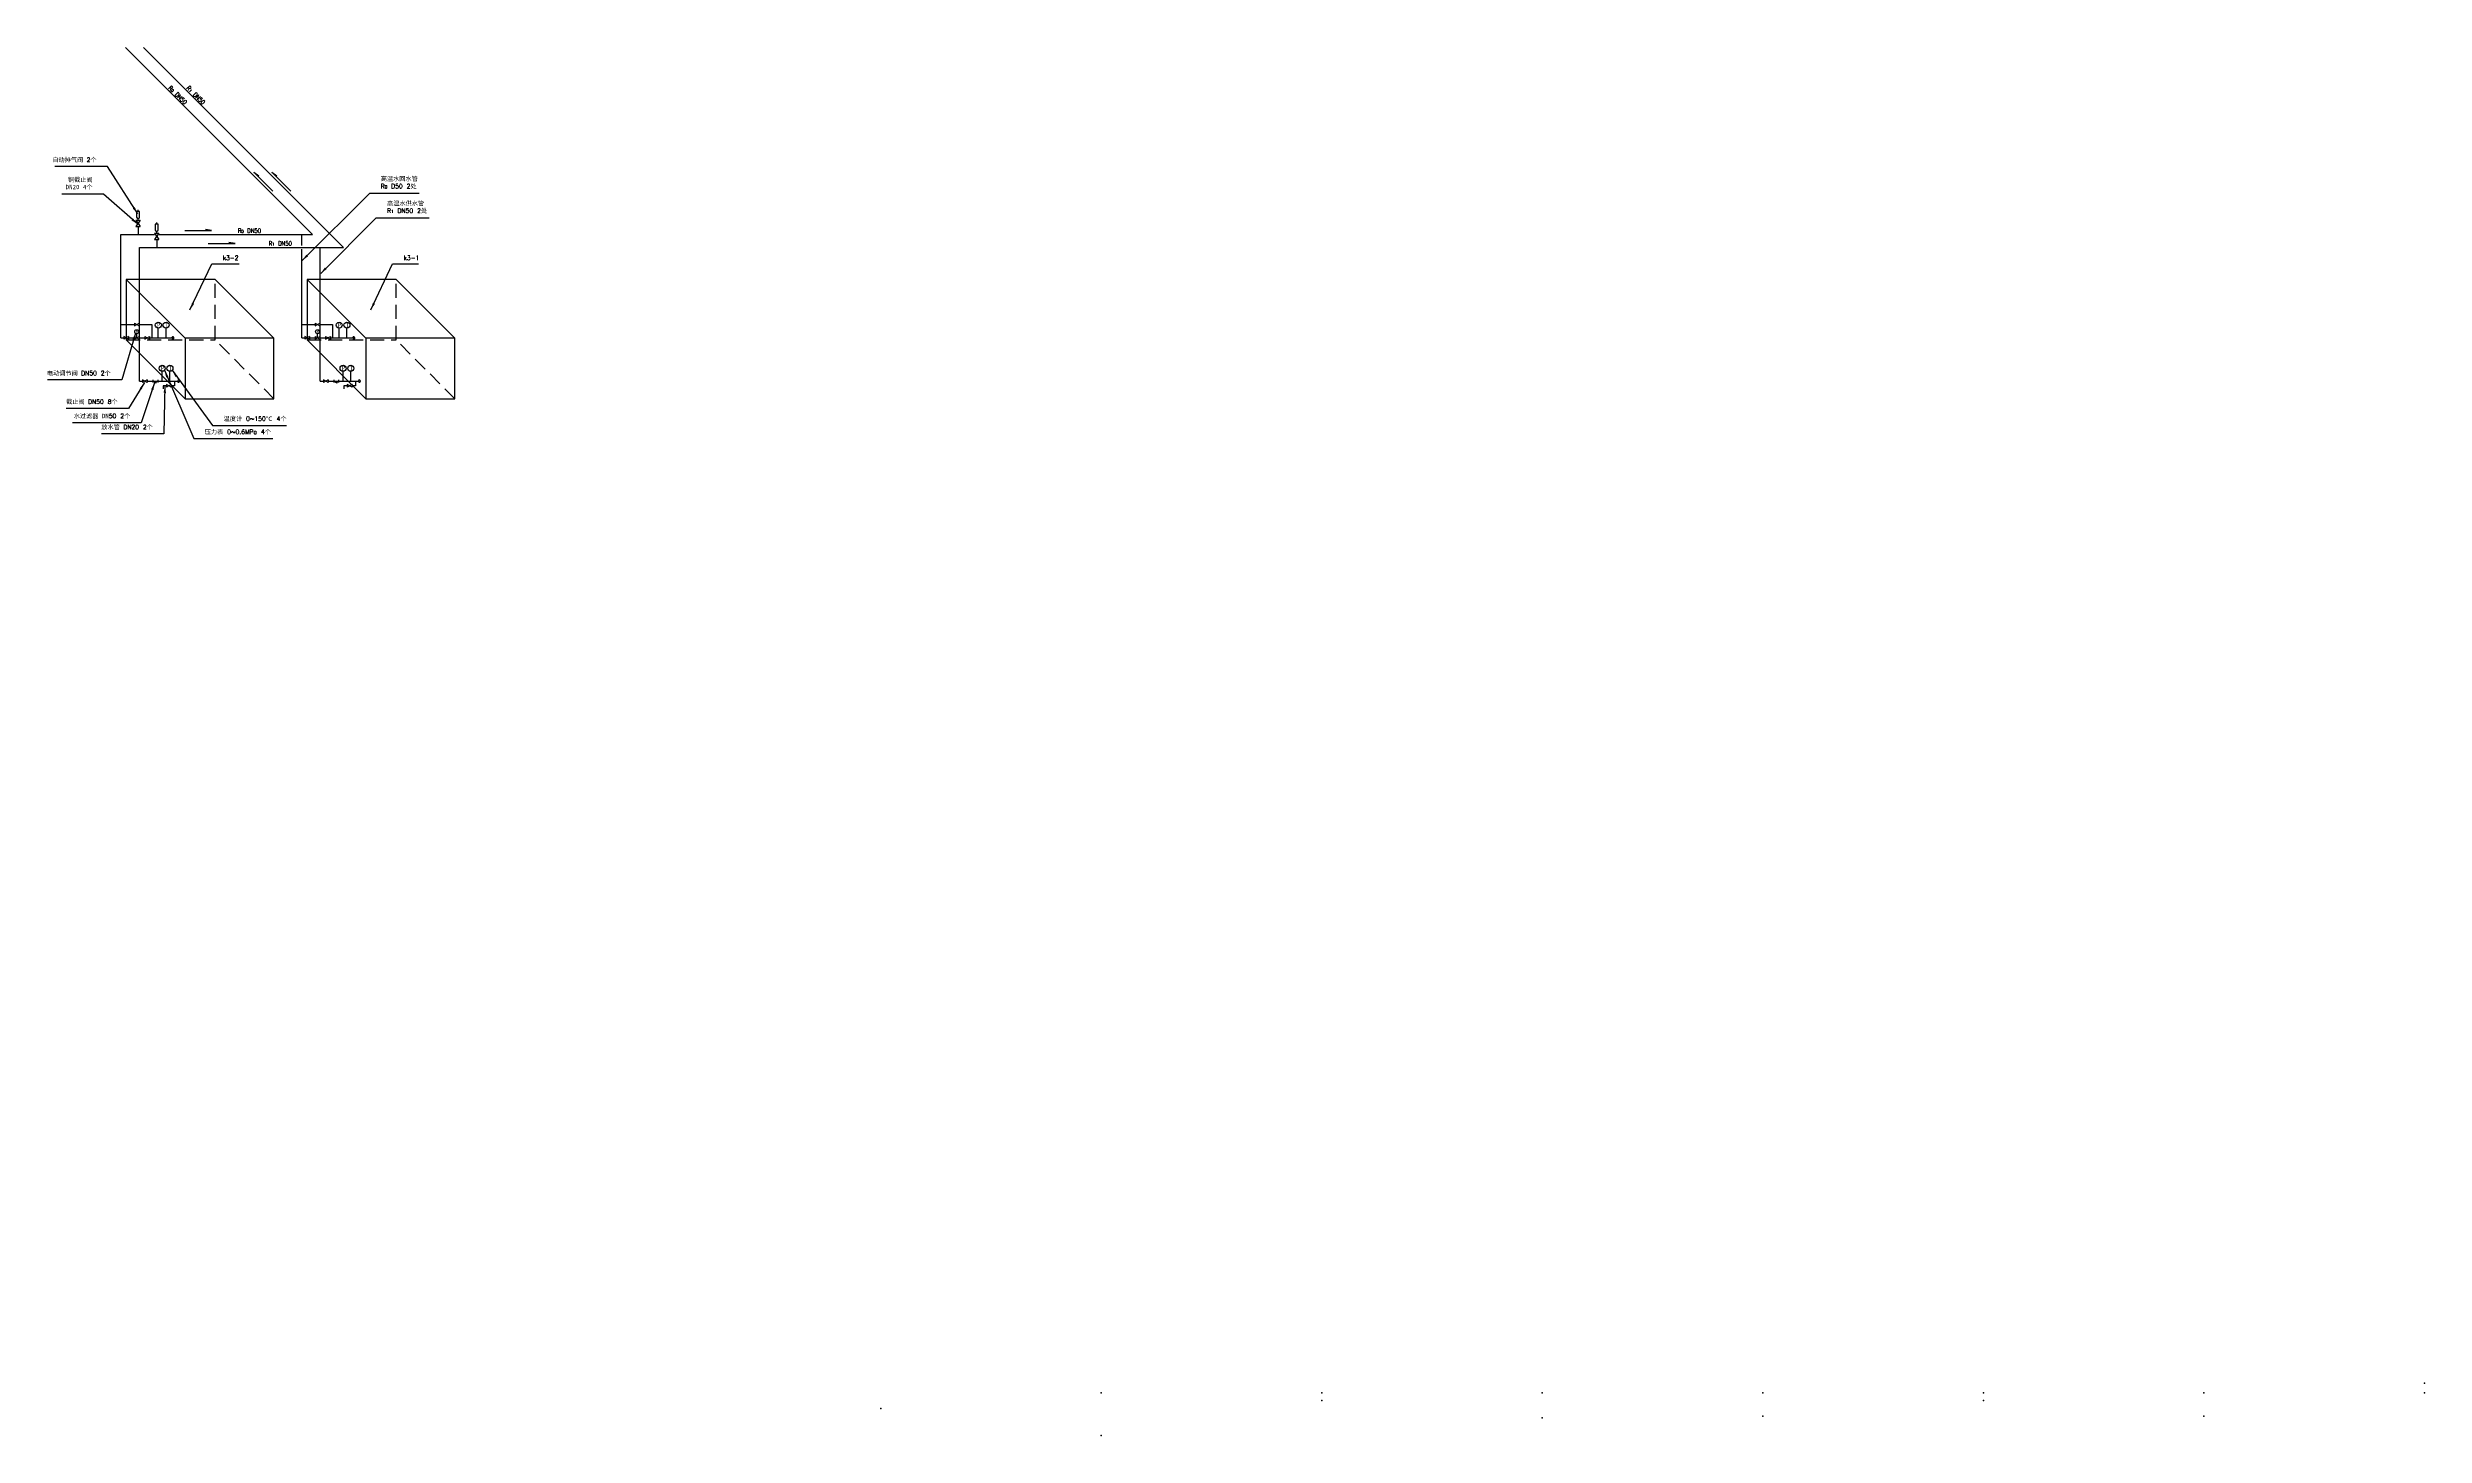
# Model space of a CAD drawing. Extents: x 238418 to 303085, y -33866 to 3903.
import ezdxf

# ---------------------------------------------------------------- set-up
doc = ezdxf.new("R2010")
doc.units = 0
doc.header["$LTSCALE"] = 60
doc.linetypes.add('DASHED2', pattern=[9.525, 6.35, -3.175])
doc.layers.get('0').update_dxf_attribs({"linetype": 'CONTINUOUS'})
doc.styles.add('ENGLISH', font='TXT.shx', dxfattribs={"height": 300})
doc.styles.get("Standard").update_dxf_attribs({"font": 'txt.shx', "height": 300})
doc.styles.add('WINDOW', font='TXT.shx', dxfattribs={"width": 0.8, "height": 300})
doc.dimstyles.get("Standard").update_dxf_attribs({"dimscale": 0, "dimtxt": 2, "dimasz": 200, "dimexe": 100, "dimexo": 100, "dimgap": 100, "dimtad": 1, "dimdec": 0, "dimdsep": 46, "dimtxsty": 'Standard', "dimcen": 0, "dimclrd": 5, "dimclre": 5, "dimclrt": 5, "dimadec": 0, "dimazin": 0, "dimtfac": 1, "dimtdec": 4, "dimtmove": 0, "dimatfit": 0, "dimfxl": 1, "dimtolj": 1, "dimtzin": 0, "dimarcsym": 0})

msp = doc.modelspace()

# ---------------------------------------------------------------- linework, layer by layer
at = {"color": 1}
for p, q in [((245629, -1188), (240539, 3903)), ((246469, -1536), (241031, 3903)), ((244544, -8), (244026, 511)), ((244026, 511), (244166, 410)), ((244518, 511), (244658, 410)), ((245036, -8), (244518, 511)), ((240921, -557), (240840, -557)), ((240840, -557), (240840, -710)), ((240881, -557), (240881, -510)), ((240921, -710), (240921, -557)), ((240412, -4001), (240412, -1188)), ((240412, -1188), (241327, -1188)), ((240823, -798), (240938, -798)), ((240938, -798), (240823, -970)), ((240823, -798), (240938, -970)), ((240823, -970), (240938, -970)), ((240881, -798), (240881, -751)), ((240881, -970), (240881, -1188)), ((241330, -1146), (241445, -1318)), ((241445, -1146), (241330, -1318)), ((241330, -1146), (241445, -1146)), ((241346, -905), (241346, -1058)), ((241428, -905), (241346, -905)), ((241387, -905), (241387, -858)), ((241387, -1146), (241387, -1099)), ((241428, -1058), (241428, -905)), ((241456, -1188), (245629, -1188)), ((242149, -1079), (242883, -1079)), ((242883, -1079), (242712, -1051)), ((245332, -1486), (245332, -1188)), ((240918, -1536), (246469, -1536)), ((240918, -5175), (240918, -1536)), ((241330, -1318), (241445, -1318)), ((241387, -1318), (241387, -1536)), ((242786, -1434), (243520, -1434)), ((243520, -1434), (243349, -1406)), ((245332, -4001), (245332, -1585)), ((245838, -5175), (245838, -1536)), ((240412, -3635), (240780, -3635)), ((240780, -3599), (240908, -3671)), ((240780, -3671), (240908, -3599)), ((240780, -3599), (240780, -3671)), ((240908, -3599), (240908, -3671)), ((240932, -3635), (241252, -3635)), ((241252, -3635), (241252, -4001)), ((241432, -4001), (241432, -3734)), ((241643, -4001), (241643, -3734)), ((245332, -3635), (245700, -3635)), ((245700, -3599), (245700, -3671)), ((245700, -3671), (245828, -3599)), ((245700, -3599), (245828, -3671)), ((245828, -3599), (245828, -3671)), ((245851, -3635), (246172, -3635)), ((246172, -3635), (246172, -4001)), ((246352, -4001), (246352, -3734)), ((246563, -4001), (246563, -3734)), ((240412, -4001), (240497, -4001)), ((240625, -3965), (240497, -4037)), ((240625, -4037), (240497, -3965)), ((240497, -3965), (240497, -4037)), ((240625, -3965), (240625, -4037)), ((240625, -4001), (240780, -4001)), ((240780, -3965), (240908, -4037)), ((240780, -4037), (240908, -3965)), ((240780, -3965), (240780, -4037)), ((240844, -4001), (240844, -3886)), ((240908, -3965), (240908, -4037)), ((240908, -4001), (240909, -4001)), ((240931, -4001), (241064, -4001)), ((241064, -3965), (241064, -4037)), ((241064, -4037), (241192, -3965)), ((241064, -3965), (241192, -4037)), ((241192, -3965), (241192, -4037)), ((241192, -4001), (241827, -4001)), ((245332, -4001), (245417, -4001)), ((245417, -3965), (245417, -4037)), ((245545, -4037), (245417, -3965)), ((245545, -3965), (245417, -4037)), ((245545, -3965), (245545, -4037)), ((245545, -4001), (245700, -4001)), ((245700, -3965), (245700, -4037)), ((245700, -4037), (245828, -3965)), ((245700, -3965), (245828, -4037)), ((245764, -4001), (245764, -3886)), ((245828, -3965), (245828, -4037)), ((245849, -4001), (245984, -4001)), ((245984, -3965), (246112, -4037)), ((245984, -4037), (246112, -3965)), ((245984, -3965), (245984, -4037)), ((246112, -3965), (246112, -4037)), ((246112, -4001), (246747, -4001)), ((241003, -5139), (241003, -5211)), ((241132, -5211), (241003, -5139)), ((241132, -5139), (241003, -5211)), ((241132, -5139), (241132, -5211)), ((241287, -5139), (241287, -5211)), ((241415, -5139), (241415, -5211)), ((241537, -5175), (241537, -4908)), ((241748, -5175), (241748, -4908)), ((246052, -5139), (245923, -5211)), ((246052, -5211), (245923, -5139)), ((245923, -5139), (245923, -5211)), ((246052, -5139), (246052, -5211)), ((246207, -5139), (246207, -5211)), ((246335, -5139), (246335, -5211)), ((246457, -5175), (246457, -4908)), ((246668, -5175), (246668, -4908)), ((240918, -5175), (241003, -5175)), ((241132, -5175), (241980, -5175)), ((241287, -5175), (241367, -5222)), ((241376, -5207), (241359, -5236)), ((241562, -5300), (241562, -5387)), ((241654, -5300), (241562, -5300)), ((241782, -5264), (241654, -5336)), ((241782, -5336), (241654, -5264)), ((241654, -5264), (241654, -5336)), ((241782, -5264), (241782, -5336)), ((241874, -5300), (241782, -5300)), ((241874, -5177), (241874, -5300)), ((245838, -5175), (245923, -5175)), ((246052, -5175), (246900, -5175)), ((246207, -5175), (246287, -5222)), ((246296, -5207), (246279, -5236)), ((246482, -5300), (246482, -5387)), ((246574, -5300), (246482, -5300)), ((246574, -5264), (246574, -5336)), ((246702, -5336), (246574, -5264)), ((246702, -5264), (246574, -5336)), ((246702, -5264), (246702, -5336)), ((246794, -5300), (246702, -5300)), ((246794, -5177), (246794, -5300))]:
    msp.add_line(p, q, dxfattribs=at)
at = {"color": 3}
for p, q in [((240561, -2406), (240561, -4056)), ((242159, -4004), (240561, -2406)), ((242981, -2406), (240561, -2406)), ((244579, -4004), (242981, -2406)), ((247079, -4004), (245481, -2406)), ((245481, -2406), (245481, -4056)), ((247901, -2406), (245481, -2406)), ((249499, -4004), (247901, -2406)), ((242159, -5654), (240561, -4056)), ((247079, -5654), (245481, -4056))]:
    msp.add_line(p, q, dxfattribs=at)
at = {"color": 3, "linetype": 'DASHED2'}
for p, q in [((242981, -4056), (242981, -2406)), ((247901, -4056), (247901, -2406)), ((240561, -4056), (242981, -4056)), ((244579, -5654), (242981, -4056)), ((245481, -4056), (247901, -4056)), ((249499, -5654), (247901, -4056))]:
    msp.add_line(p, q, dxfattribs=at)
at = {"color": 3}
for points in [[(242159, -5654), (244579, -5654), (244579, -4004), (242159, -4004)], [(247079, -5654), (249499, -5654), (249499, -4004), (247079, -4004)]]:
    msp.add_lwpolyline(points, close=True, dxfattribs=at)
at = {"color": 1}
for centre, radius in [((240844, -3831), 54.8), ((241432, -3652), 82.1), ((241643, -3652), 82.1), ((245764, -3831), 54.8), ((246352, -3652), 82.1), ((246563, -3652), 82.1), ((241537, -4826), 82.1), ((241748, -4826), 82.1), ((246457, -4826), 82.1), ((246668, -4826), 82.1)]:
    msp.add_circle(centre, radius, dxfattribs=at)
for centre, radius, start, end in [((240881, -710), 40.8, 180, 0), ((241387, -1058), 40.8, 180, 0), ((241827, -4001), 31.1, 222.7534, 149.47764), ((246747, -4001), 31.1, 222.7534, 149.47764), ((241980, -5175), 31.1, 222.7534, 149.47764), ((246900, -5175), 31.1, 222.7534, 149.47764)]:
    msp.add_arc(centre, radius, start, end, dxfattribs=at)
at = {"linetype": 'ByBlock'}
for p in [(267085, -32702), (273085, -32702), (273085, -32917), (273085, -32917), (279085, -32702), (285085, -32702), (291085, -32702), (291085, -32917), (291085, -32917), (297085, -32702), (303085, -32445), (303085, -32702), (261085, -33131), (279085, -33388), (279085, -33388), (285085, -33345), (285085, -33345), (297085, -33345), (297085, -33345), (267085, -33866), (267085, -33866)]:
    msp.add_point(p, dxfattribs=at)

# ---------------------------------------------------------------- texts
at = {"color": 5, "char_height": 120, "width": 2698.9, "attachment_point": 1, "rotation": 315, "style": 'WINDOW'}
for s, insert in [('\\C3;R\\H80;0\\H120; DN50', (241778, 2875)), ('\\C3;R\\H80;1\\H120; DN50', (242272, 2872))]:
    msp.add_mtext(s, dxfattribs=dict(at, insert=insert))
at = {"color": 3, "char_height": 120, "attachment_point": 6}
for s, insert in [('\\A1;\\fTxt|b0|i0|c134|p2;自动排气阀 \\Ftxt.shx;2\\fTxt|b0|i0|c134|p2;个', (239751, 841)), ('\\A1;\\fTxt|b0|i0|c134|p2;铜截止阀\\PDN20 4个', (239643, 200)), ('\\fTxt|b0|i0|c134|p2;截止阀 \\Ftxt.shx;DN50 8\\fTxt|b0|i0|c134|p2;个', (240325, -5741))]:
    msp.add_mtext(s, dxfattribs=dict(at, insert=insert))
at = {"color": 5, "char_height": 120}
for s, insert, attachment_point in [('\\fTxt|b0|i0|c134|p2;\\C3;高温水回水管\\P\\Ftxt.shx;R\\H80;0\\H120; D50 2\\fTxt|b0|i0|c134|p2;处', (247483, 224), 4), ('\\fTxt|b0|i0|c134|p2;\\C3;高温水供水管\\P\\Ftxt.shx;R\\H80;1\\H120; DN50 2\\fTxt|b0|i0|c134|p2;处', (247655, -445), 4), ('\\C3;k3-2', (243187, -1821), 4), ('\\C3;k3-1', (248107, -1821), 4), ('\\A1;\\fTxt|b0|i0|c134|p2;\\C3;电动调节阀 \\Ftxt.shx;DN50 2\\fTxt|b0|i0|c134|p2;个', (240138, -4966), 6), ('\\A1;\\fTxt|b0|i0|c134|p2;\\C3;水过滤器 DN\\Ftxt.shx;50 2\\fTxt|b0|i0|c134|p2;个', (240668, -6131), 6), ('\\A1;\\fTxt|b0|i0|c134|p2;\\C3;放水管 \\Ftxt.shx;DN20 2\\fTxt|b0|i0|c134|p2;个', (241284, -6431), 6), ('\\fTxt|b0|i0|c134|p2;\\C3;温度计\\Ftxt.shx; 0~150\\fTxt|b0|i0|c134|p2;℃\\Ftxt.shx; 4\\fTxt|b0|i0|c134|p2;个', (243208, -6204), 4), ('\\A1;\\fTxt|b0|i0|c134|p2;\\C3;压力表\\Ftxt.shx; 0~0.6MPa 4\\fTxt|b0|i0|c134|p2;个', (242694, -6562), 4)]:
    msp.add_mtext(s, dxfattribs=dict(at, insert=insert, attachment_point=attachment_point))
at = {"color": 5, "char_height": 120, "width": 2698.9, "attachment_point": 1, "style": 'WINDOW'}
for s, insert in [('\\C3;R\\H80;0\\H120; DN50', (243597, -1022)), ('\\C3;R\\H80;1\\H120; DN50', (244437, -1369))]:
    msp.add_mtext(s, dxfattribs=dict(at, insert=insert))
at = {"color": 1, "attachment_point": 1, "style": 'ENGLISH'}
for s, insert, char_height, width in [('\\f宋体|b0|i0|c134|p2;M', (240818, -3788), 80, 76.8), ('\\f宋体|b0|i0|c134|p2;P', (241396, -3587), 120, 115.2), ('\\f宋体|b0|i0|c134|p2;T', (241607, -3587), 120, 115.2), ('\\f宋体|b0|i0|c134|p2;M', (245738, -3788), 80, 76.8), ('\\f宋体|b0|i0|c134|p2;P', (246316, -3587), 120, 115.2), ('\\f宋体|b0|i0|c134|p2;T', (246527, -3587), 120, 115.2), ('\\f宋体|b0|i0|c134|p2;P', (241501, -4761), 120, 115.2), ('\\f宋体|b0|i0|c134|p2;T', (241713, -4761), 120, 115.2), ('\\f宋体|b0|i0|c134|p2;P', (246421, -4761), 120, 115.2), ('\\f宋体|b0|i0|c134|p2;T', (246633, -4761), 120, 115.2)]:
    msp.add_mtext(s, dxfattribs=dict(at, insert=insert, char_height=char_height, width=width))

# ---------------------------------------------------------------- leaders
at = {"color": 5, "annotation_type": 0, "has_hookline": 1}
for points, hookline_direction, text_width in [([(240872, -627), (240051, 663), (239851, 663)], 1, 1131), ([(240872, -907), (239943, -86), (239743, -86)], 1, 840), ([(245343, -1897), (247183, -61), (247383, -61)], 0, 1043), ([(245849, -2245), (247355, -730), (247555, -730)], 0, 1150), ([(242293, -3237), (242887, -1981), (243087, -1981)], 0, 440), ([(247213, -3237), (247807, -1981), (248007, -1981)], 0, 400), ([(240807, -3872), (240438, -5142), (240238, -5142)], 1, 1720), ([(241598, -4881), (242394, -6739), (242594, -6739)], 0, 1857), ([(241809, -4881), (242908, -6380), (243108, -6380)], 0, 1708), ([(241055, -5217), (240625, -5917), (240425, -5917)], 1, 1401), ([(241331, -5221), (240968, -6307), (240768, -6307)], 1, 1569), ([(241612, -5294), (241584, -6608), (241384, -6608)], 1, 1402)]:
    msp.add_leader(points, dimstyle='Standard', override={"dimscale": 1}, dxfattribs=dict(at, hookline_direction=hookline_direction, text_width=text_width))

doc.saveas('drawing.dxf')
